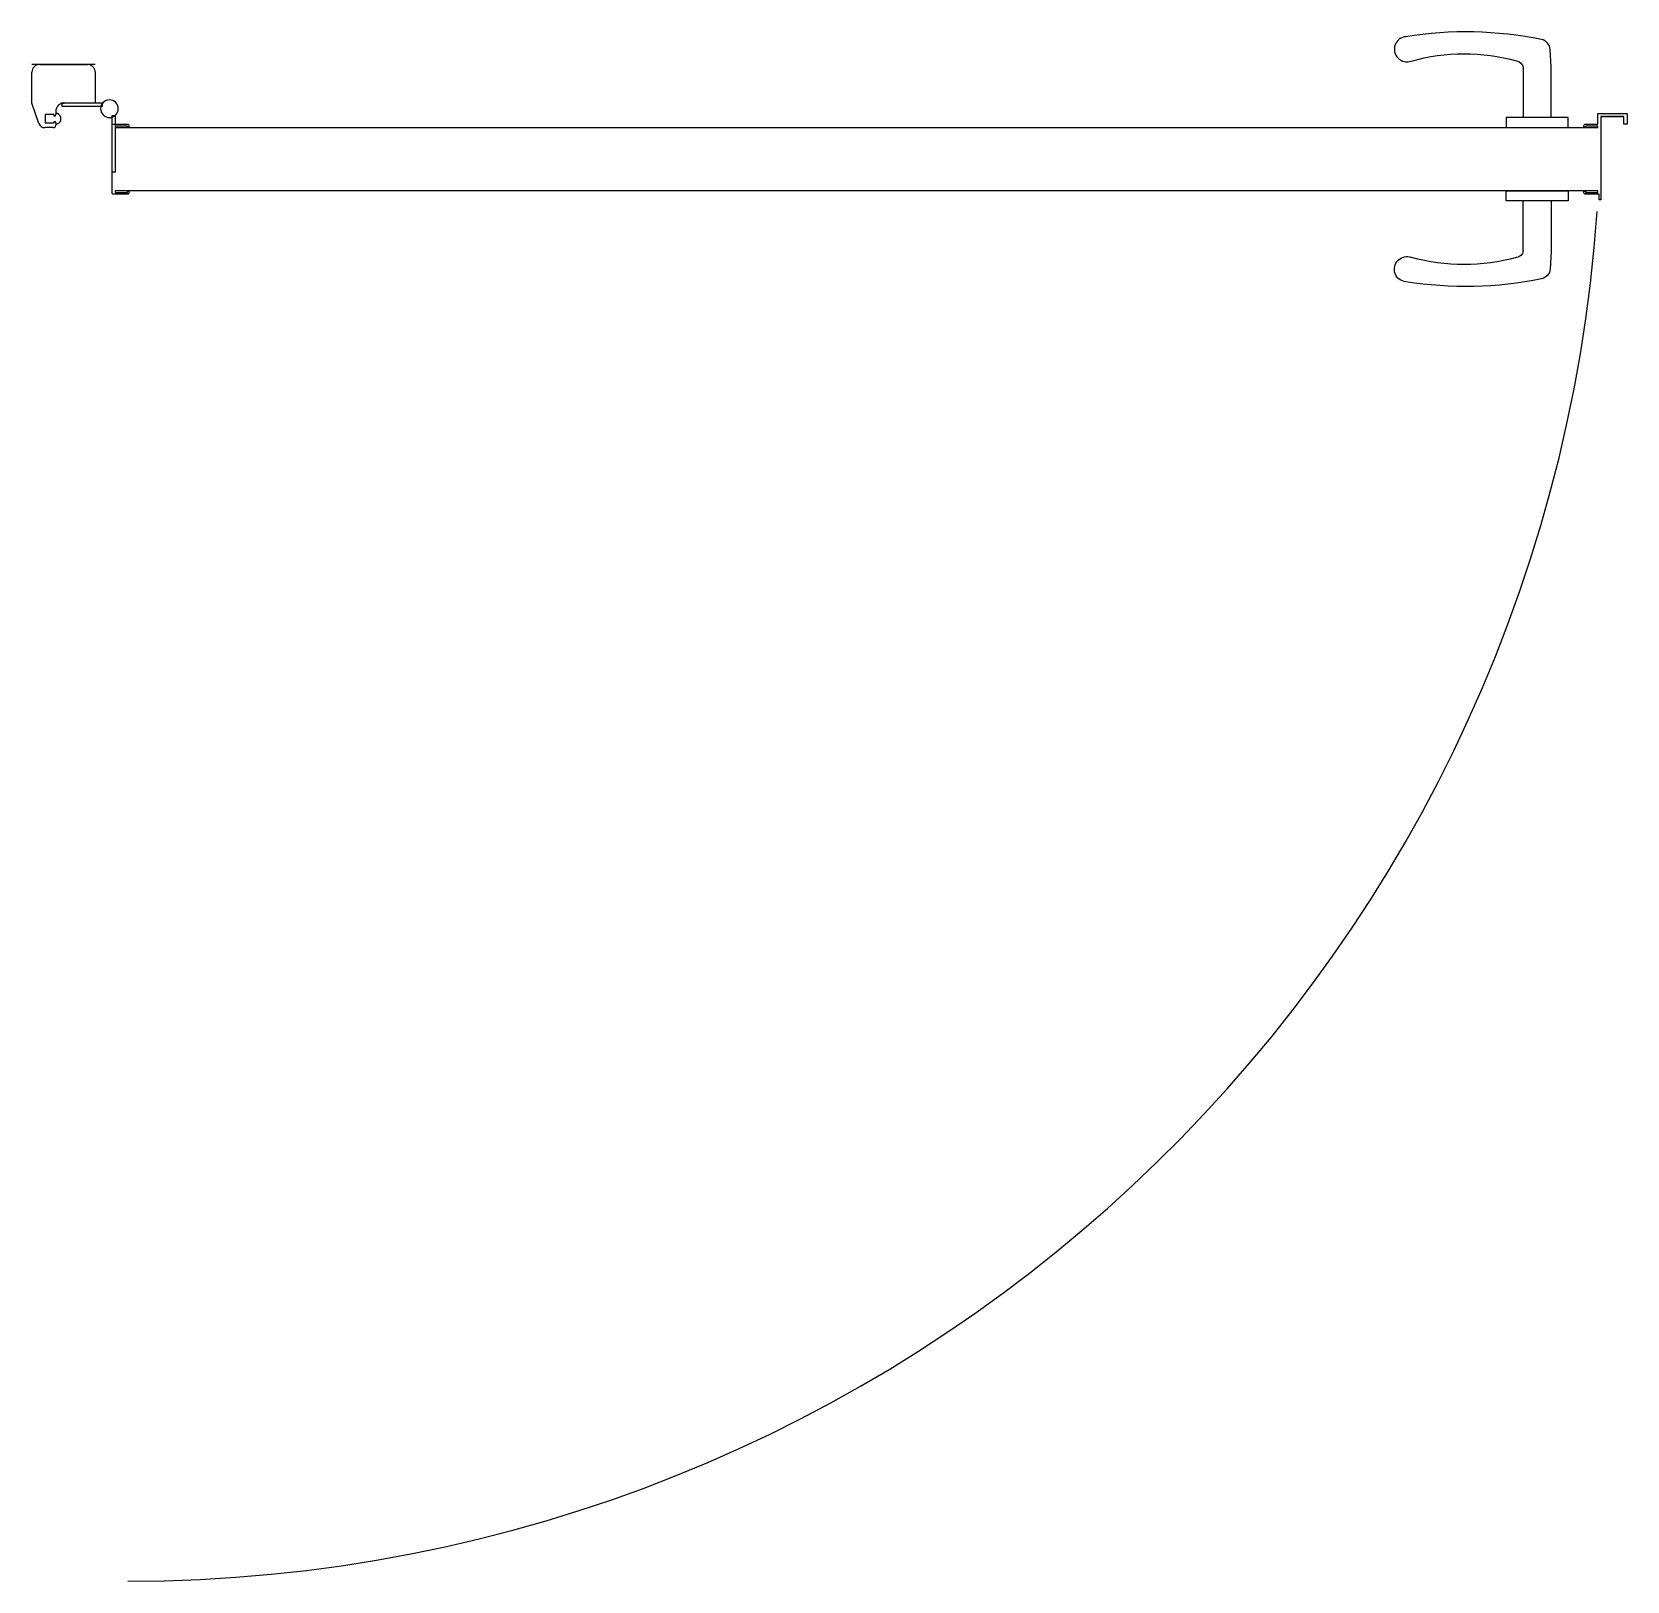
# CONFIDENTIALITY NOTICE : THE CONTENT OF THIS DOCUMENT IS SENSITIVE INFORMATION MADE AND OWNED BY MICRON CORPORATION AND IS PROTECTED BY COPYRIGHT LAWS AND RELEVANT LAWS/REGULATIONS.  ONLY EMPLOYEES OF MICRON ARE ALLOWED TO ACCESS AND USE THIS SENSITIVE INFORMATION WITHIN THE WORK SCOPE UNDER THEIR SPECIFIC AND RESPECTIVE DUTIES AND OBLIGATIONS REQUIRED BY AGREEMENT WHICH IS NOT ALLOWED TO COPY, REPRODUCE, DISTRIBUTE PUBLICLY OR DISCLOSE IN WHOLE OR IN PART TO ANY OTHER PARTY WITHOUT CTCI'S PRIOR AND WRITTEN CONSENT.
# Model space of a CAD drawing. Extents: x -14231 to 516634, y -267190 to 70805.
# Drawn here: x 137428 to 138690, y 69580 to 70805 of the extents above; entities that cross this region are included whole.
import ezdxf

# ---------------------------------------------------------------- set-up
doc = ezdxf.new("R2010")
doc.units = 0
doc.header["$LTSCALE"] = 8
doc.layers.get('0').update_dxf_attribs({"color": 1, "linetype": 'CONTINUOUS'})

msp = doc.modelspace()

# ---------------------------------------------------------------- linework, layer by layer
at = {"color": 252}
for p, q in [((137478, 70779.7), (137428, 70779.7)), ((137428, 70749.2), (137428, 70773.7)), ((137434, 70779.7), (137472.1, 70779.7)), ((137478, 70773.7), (137478, 70749.2)), ((137433.6, 70733.1), (137428, 70749.2)), ((137478, 70749.2), (137451, 70749.2)), ((137451, 70749.2), (137453.5, 70749.2)), ((137445.7, 70740.1), (137438.4, 70740.1)), ((137438.4, 70740.1), (137438.4, 70733.4)), ((137438.4, 70733.4), (137445.7, 70733.4)), ((137445.7, 70738.9), (137445.7, 70740.1)), ((137445.8, 70738.9), (137445.7, 70738.9)), ((137445.7, 70733.4), (137445.7, 70734.6)), ((137445.7, 70734.6), (137445.8, 70734.6)), ((137446.9, 70742.6), (137446.9, 70741.1)), ((137446.9, 70741), (137446.9, 70740)), ((137446.9, 70733.5), (137446.9, 70732.5)), ((137450.9, 70735.1), (137450.9, 70738.3)), ((137444.9, 70729.7), (137438.3, 70729.7)), ((137446.9, 70732.5), (137446.9, 70731.7)), ((138594.1, 70671.7), (138594.1, 70679.7)), ((138594.1, 70679.7), (138643.1, 70679.7)), ((138643.1, 70671.7), (138594.1, 70671.7)), ((138607.6, 70632.1), (138607.6, 70671.7)), ((138629.6, 70671.7), (138629.6, 70631.7)), ((138643.1, 70679.7), (138643.1, 70671.7)), ((138629.6, 70631.7), (138629, 70617.8))]:
    msp.add_line(p, q, dxfattribs=at)
for points in [[(138629.6, 70737.7), (138629.6, 70777.7), (138629, 70791.6, 0.327495), (138622.1, 70799.5, 0.089847), (138514.8, 70801.7, 1.144881), (138519.1, 70782.4, -0.137079), (138602.3, 70782.5, -0.349357), (138607.6, 70777.3), (138607.6, 70737.7)], [(138669.1, 70738.6), (138687.3, 70738.6), (138669.1, 70738.6), (138669.1, 70672.6), (138667.6, 70672.6), (138667.6, 70677), (138656.9, 70677, -0.414214), (138655.6, 70678.2), (138655.6, 70679.4), (138656.9, 70679.4), (138656.9, 70678.4), (138666.6, 70678.4), (138666.6, 70679.7), (137493.8, 70679.7), (137493.8, 70678.4), (137503.6, 70678.4), (137503.6, 70679.4), (137504.8, 70679.4), (137504.8, 70678.2, -0.414214), (137503.6, 70677), (137492.6, 70677, -0.414214), (137491.4, 70678.2), (137491.4, 70731.2, -0.414214), (137492.6, 70732.5), (137503.6, 70732.5, -0.414214), (137504.8, 70731.2), (137504.8, 70730), (137503.6, 70730), (137503.6, 70731), (137493.8, 70731), (137493.8, 70729.7), (138666.6, 70729.7), (138666.6, 70731), (138656.9, 70731), (138656.9, 70730), (138655.6, 70730), (138655.6, 70731.2, -0.414214), (138656.9, 70732.5), (138666.6, 70732.5), (138666.6, 70740.4, -0.414214), (138667.2, 70741), (138689.2, 70741, -0.414214), (138689.8, 70740.4), (138689.8, 70732.5), (138687.3, 70732.5), (138687.3, 70738.6)]]:
    msp.add_lwpolyline(points, format="xyb", dxfattribs=at)
for points in [[(137451.7, 70746.7), (137484, 70746.7), (137484, 70749.2), (137451.7, 70749.2)], [(137491.4, 70694.4), (137491.4, 70739.4), (137493.9, 70739.4), (137493.9, 70694.4)], [(138594.1, 70729.7), (138643.1, 70729.7), (138643.1, 70737.7), (138594.1, 70737.7)]]:
    msp.add_lwpolyline(points, close=True, dxfattribs=at)
for centre, radius, start, end in [((137434, 70773.7), 5.98, 90, 180), ((137472.1, 70773.7), 5.98, 360, 90), ((137453.5, 70742.6), 6.59, 90, 180), ((137445.8, 70740), 1.1, 270, 360), ((137445.8, 70733.5), 1.1, 0, 90), ((137446.9, 70736.7), 4.27, 21.7868, 90), ((137446.9, 70736.7), 4.27, 270, 338.2132), ((137438.3, 70734.7), 5, 198.9704, 270), ((137444.9, 70731.7), 2, 270, 0), ((137504, 70744.7), 1165, 270, 355.9993)]:
    msp.add_arc(centre, radius, start, end, dxfattribs=at)
at = {"color": 252, "extrusion": (4.70198e-38, -5.22024e-54, -1)}
msp.add_ellipse((137489.4, 70744.7), major_axis=(4.95, -4.95), ratio=1, start_param=3.926991, end_param=10.210176, dxfattribs=at)
at = {"color": 252, "extrusion": (4.70198e-38, -1.04405e-53, -1)}
for centre, major_axis, start_param, end_param in [((138515.7, 70617.7), (7.07, -7.07), 0.872811, 4.284184), ((138601.7, 70632.8), (4.17, -4.17), -0.669314, 0.675093), ((138620.2, 70618.6), (6.24, 6.24), 0.866962, 2.13291)]:
    msp.add_ellipse(centre, major_axis=major_axis, ratio=1, start_param=start_param, end_param=end_param, dxfattribs=at)
at = {"color": 252, "extrusion": (4.70198e-38, -2.0881e-53, -1)}
msp.add_ellipse((138560.9, 70775.9), major_axis=(109.3, -109.3), ratio=1, start_param=0.51383, end_param=1.058752, dxfattribs=at)
at = {"color": 252, "extrusion": (4.70198e-38, -1.56607e-53, -1)}
msp.add_ellipse((138562.3, 70905.1), major_axis=(212.9, -212.9), ratio=1, start_param=0.585307, end_param=0.943734, dxfattribs=at)

doc.saveas('drawing.dxf')
